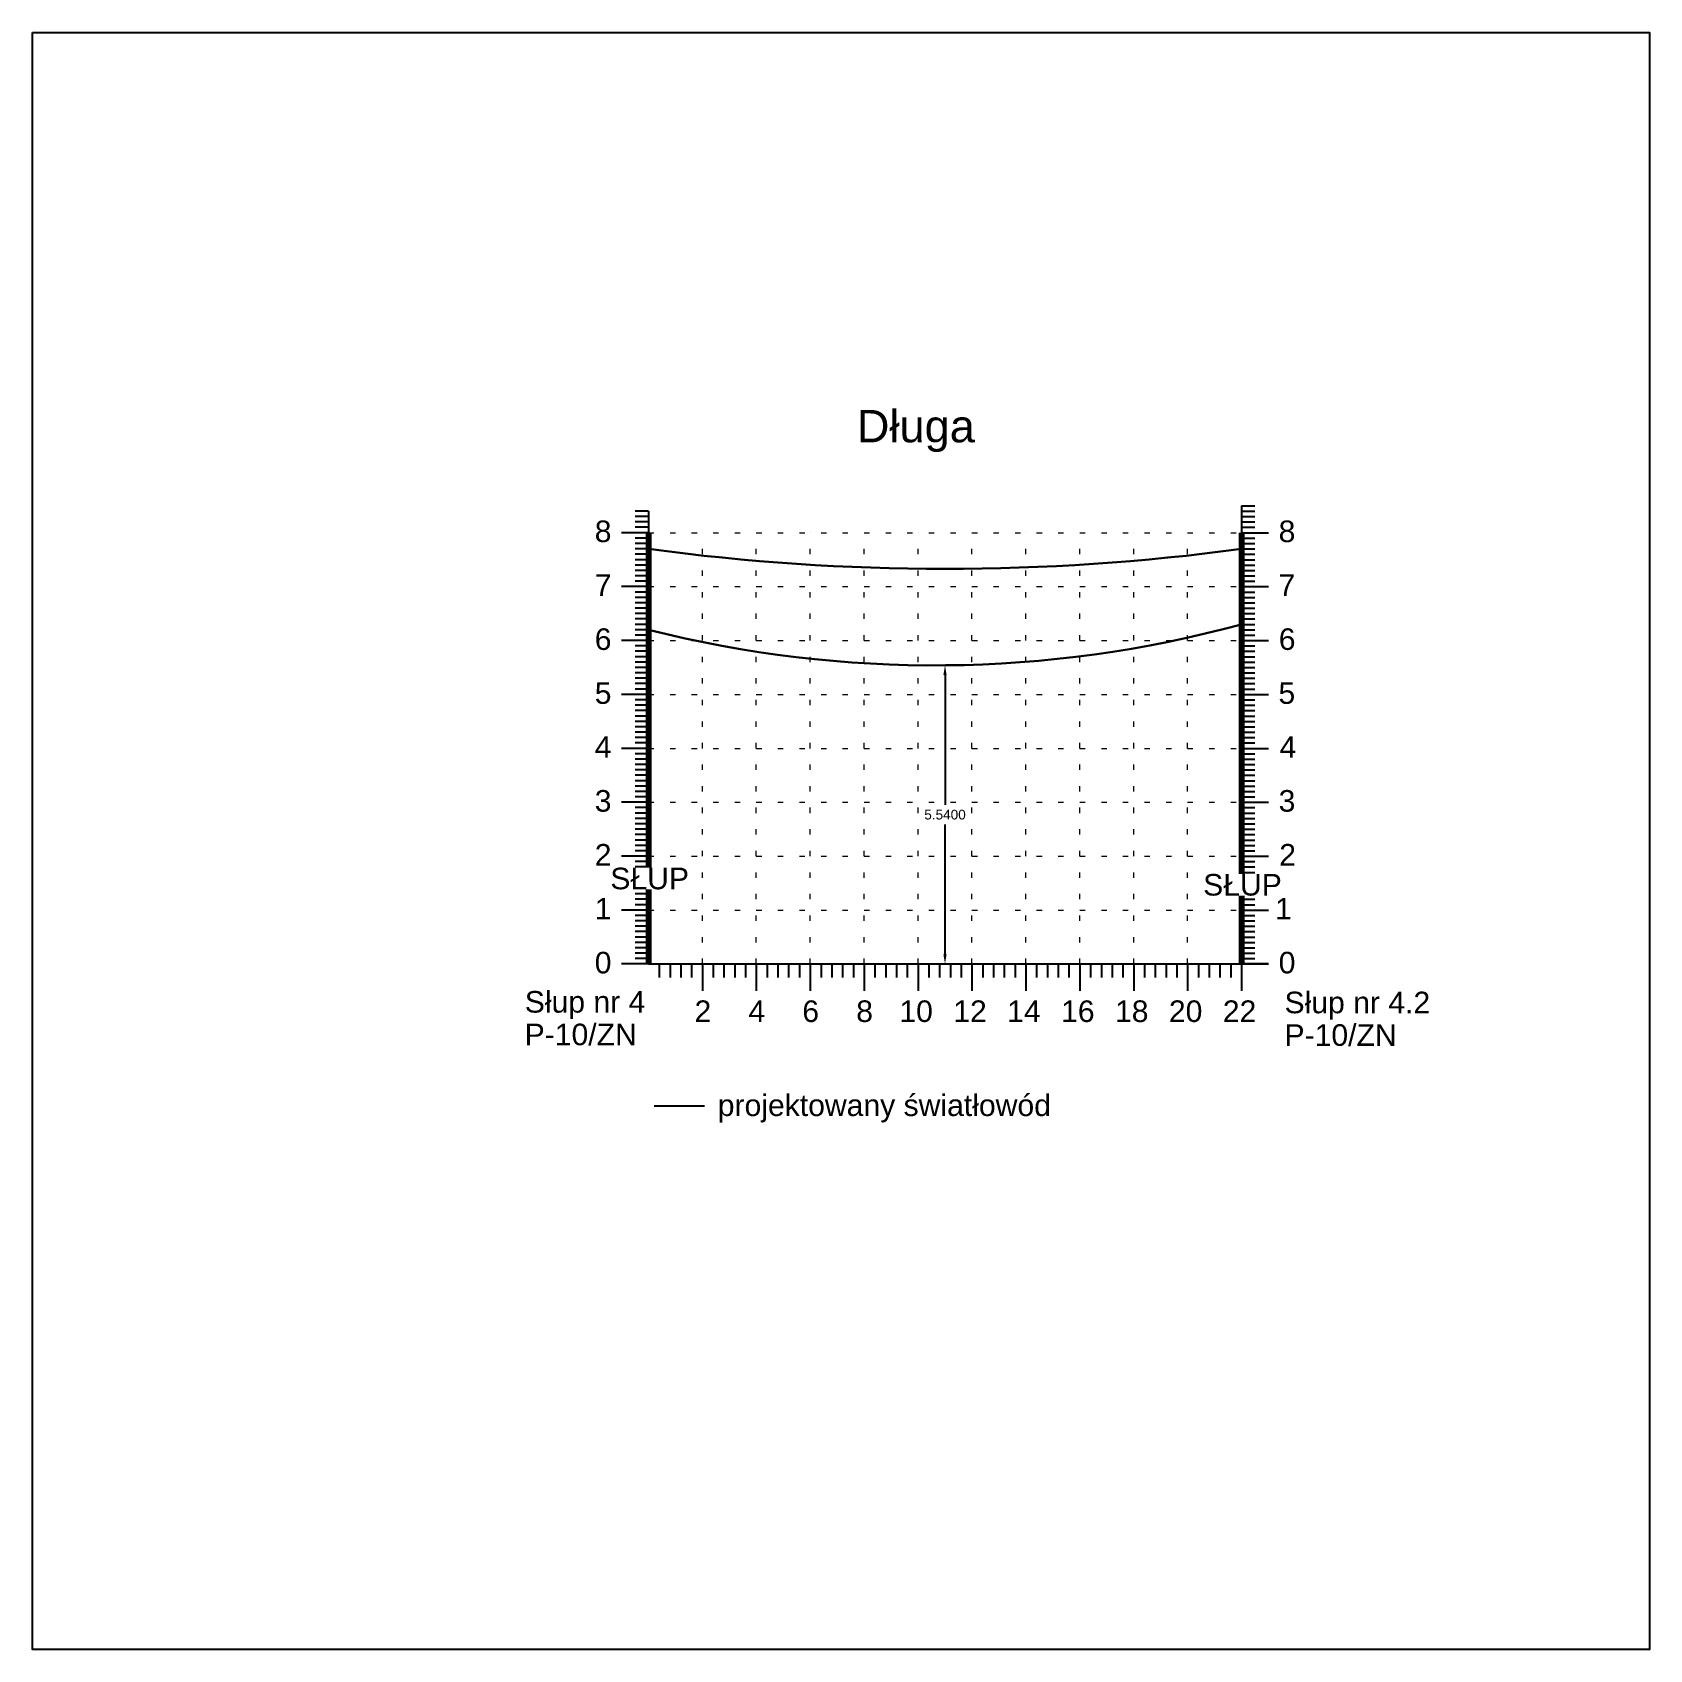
# Model space of a CAD drawing. Header units: metres. Extents: x -155 to 1812, y 681 to 886.
# Drawn here: x 324.54 to 354.54, y 710.52 to 740.52 of the extents above; entities that cross this region are included whole.
import ezdxf

# ---------------------------------------------------------------- set-up
doc = ezdxf.new("R2010")
doc.units = ezdxf.units.M
doc.header["$MEASUREMENT"] = 0
doc.linetypes.add('ACAD_ISO07W100', pattern=[3, 0, -3])
doc.layers.add('ramka', color=7, linetype='Continuous', plot=False)
doc.styles.get("Standard").update_dxf_attribs({"font": 'arial.ttf'})
doc.dimstyles.get("Standard").update_dxf_attribs({"dimtxt": 0.18, "dimasz": 0.18, "dimexe": 0.18, "dimexo": 0.0625, "dimgap": 0.09, "dimtad": 0, "dimtih": 1, "dimtoh": 1, "dimdec": 4, "dimzin": 0, "dimdsep": 46, "dimtxsty": 'Standard', "dimcen": 0.09, "dimadec": 0, "dimazin": 0, "dimtfac": 1, "dimtdec": 4, "dimtofl": 0, "dimtmove": 0, "dimatfit": 3, "dimfxl": 1, "dimtolj": 1, "dimtzin": 0, "dimarcsym": 0})

msp = doc.modelspace()

# ---------------------------------------------------------------- texts
for s, height, p in [('Długa', 0.6, (339.83597, 732.91715)), ('8', 0.4, (334.97468, 731.0662)), ('8', 0.4, (347.66033, 731.0662)), ('7', 0.4, (334.97468, 730.0662)), ('7', 0.4, (347.65733, 730.0662)), ('6', 0.4, (334.97468, 729.0662)), ('6', 0.4, (347.66306, 729.0662)), ('5', 0.4, (334.97468, 728.0662)), ('5', 0.4, (347.6576, 728.0662)), ('4', 0.4, (334.97468, 727.0662)), ('4', 0.4, (347.67834, 727.0662)), ('3', 0.4, (334.97468, 726.0662)), ('3', 0.4, (347.66033, 726.0662)), ('2', 0.4, (334.97468, 725.0662)), ('2', 0.4, (347.67152, 725.0662)), ('1', 0.4, (334.97468, 724.0662)), ('1', 0.4, (347.59591, 724.0662)), ('0', 0.4, (334.97468, 723.0662)), ('0', 0.4, (347.66197, 723.0662)), ('Słup nr 4', 0.4, (333.67669, 722.33838)), ('Słup nr 4.2', 0.4, (347.76964, 722.32666)), ('2', 0.4, (336.82513, 722.16461)), ('4', 0.4, (337.82513, 722.16461)), ('6', 0.4, (338.82513, 722.16461)), ('8', 0.4, (339.82513, 722.16461)), ('10', 0.4, (340.62513, 722.16461)), ('12', 0.4, (341.62513, 722.16461)), ('14', 0.4, (342.62513, 722.16461)), ('16', 0.4, (343.62513, 722.16461)), ('18', 0.4, (344.62513, 722.16461)), ('20', 0.4, (345.62513, 722.16461)), ('22', 0.4, (346.62513, 722.16461)), ('P-10/ZN', 0.4, (333.67505, 721.73349)), ('P-10/ZN', 0.4, (347.76964, 721.72178)), ('projektowany światłowód', 0.4, (337.25684, 720.42031))]:
    msp.add_text(s, height=height).set_placement(p)

# ---------------------------------------------------------------- blocks, each defined once
blk = doc.blocks.new('*D268')
at = {"color": 0, "lineweight": -2}
for p, q in [((341.409, 728.78), (341.292, 728.78)), ((341.472, 728.6), (341.472, 726.192)), ((341.472, 723.42), (341.472, 725.828)), ((343.509, 723.24), (341.292, 723.24))]:
    blk.add_line(p, q, dxfattribs=at)
at = {"color": 0}
for points in [[(341.502, 728.6), (341.442, 728.6), (341.472, 728.78)], [(341.442, 723.42), (341.502, 723.42), (341.472, 723.24)]]:
    blk.add_solid(points, dxfattribs=at)
at = {"layer": 'Defpoints', "color": 0}
for p in [(341.472, 728.78), (341.472, 723.24), (343.572, 723.24)]:
    blk.add_point(p, dxfattribs=at)
at = {"color": 0, "lineweight": 25, "insert": (341.472, 726.01), "char_height": 0.18, "attachment_point": 5}
blk.add_mtext('\\A1;5.5400', dxfattribs=at)

# ---------------------------------------------------------------- dimensions: what is measured, and where the dimension line sits
at = {"lineweight": 25}
dim = msp.add_linear_dim(base=(341.47194, 723.24029), p1=(341.47194, 728.78029), p2=(343.57194, 723.24029), angle=90, dimstyle='Standard', dxfattribs=at)
dim.commit()
dim.dimension.update_dxf_attribs({"geometry": '*D268', "text_midpoint": (341.47194, 726.01029)})

# ---------------------------------------------------------------- linework, layer by layer
for p, q in [((346.97194, 731.74029), (346.97194, 723.24029)), ((346.97194, 731.74029), (347.22194, 731.74029)), ((346.97194, 731.74029), (347.22194, 731.74029)), ((335.97194, 731.64029), (335.72194, 731.64029)), ((335.97194, 731.64029), (335.72194, 731.64029)), ((335.97194, 731.54029), (335.72194, 731.54029)), ((335.97194, 731.54029), (335.72194, 731.54029)), ((335.97194, 731.44029), (335.72194, 731.44029)), ((335.97194, 731.44029), (335.72194, 731.44029)), ((335.97194, 731.64029), (335.97194, 723.24029)), ((346.97194, 731.64029), (347.22194, 731.64029)), ((346.97194, 731.64029), (347.22194, 731.64029)), ((346.97194, 731.54029), (347.22194, 731.54029)), ((346.97194, 731.54029), (347.22194, 731.54029)), ((346.97194, 731.44029), (347.22194, 731.44029)), ((346.97194, 731.44029), (347.22194, 731.44029)), ((335.97194, 731.24029), (335.47194, 731.24029)), ((335.97194, 731.24029), (335.47194, 731.24029)), ((335.97194, 731.24029), (335.47194, 731.24029)), ((335.97194, 731.24029), (335.47194, 731.24029)), ((335.97194, 731.34029), (335.72194, 731.34029)), ((335.97194, 731.34029), (335.72194, 731.34029)), ((335.97194, 731.14029), (335.72194, 731.14029)), ((346.97194, 731.34029), (347.22194, 731.34029)), ((346.97194, 731.34029), (347.22194, 731.34029)), ((346.97194, 731.24029), (347.47194, 731.24029)), ((346.97194, 731.24029), (347.47194, 731.24029)), ((346.97194, 731.24029), (347.47194, 731.24029)), ((346.97194, 731.24029), (347.47194, 731.24029)), ((346.97194, 731.14029), (347.22194, 731.14029)), ((335.97194, 731.04029), (335.72194, 731.04029)), ((335.97194, 730.94029), (335.72194, 730.94029)), ((335.97194, 730.84029), (335.72194, 730.84029)), ((346.97194, 731.04029), (347.22194, 731.04029)), ((346.97194, 730.94029), (347.22194, 730.94029)), ((346.97194, 730.84029), (347.22194, 730.84029)), ((335.97194, 730.74029), (335.72194, 730.74029)), ((335.97194, 730.64029), (335.72194, 730.64029)), ((335.97194, 730.54029), (335.72194, 730.54029)), ((346.97194, 730.74029), (347.22194, 730.74029)), ((346.97194, 730.64029), (347.22194, 730.64029)), ((346.97194, 730.54029), (347.22194, 730.54029)), ((335.97194, 730.24029), (335.47194, 730.24029)), ((335.97194, 730.24029), (335.47194, 730.24029)), ((335.97194, 730.44029), (335.72194, 730.44029)), ((335.97194, 730.34029), (335.72194, 730.34029)), ((346.97194, 730.44029), (347.22194, 730.44029)), ((346.97194, 730.34029), (347.22194, 730.34029)), ((346.97194, 730.24029), (347.47194, 730.24029)), ((346.97194, 730.24029), (347.47194, 730.24029)), ((335.97194, 730.14029), (335.72194, 730.14029)), ((335.97194, 730.04029), (335.72194, 730.04029)), ((335.97194, 729.94029), (335.72194, 729.94029)), ((346.97194, 730.14029), (347.22194, 730.14029)), ((346.97194, 730.04029), (347.22194, 730.04029)), ((346.97194, 729.94029), (347.22194, 729.94029)), ((335.97194, 729.84029), (335.72194, 729.84029)), ((335.97194, 729.74029), (335.72194, 729.74029)), ((335.97194, 729.64029), (335.72194, 729.64029)), ((346.97194, 729.84029), (347.22194, 729.84029)), ((346.97194, 729.74029), (347.22194, 729.74029)), ((346.97194, 729.64029), (347.22194, 729.64029)), ((335.97194, 729.54029), (335.72194, 729.54029)), ((335.97194, 729.44029), (335.72194, 729.44029)), ((335.97194, 729.34029), (335.72194, 729.34029)), ((346.97194, 729.54029), (347.22194, 729.54029)), ((346.97194, 729.44029), (347.22194, 729.44029)), ((346.97194, 729.34029), (347.22194, 729.34029)), ((335.97194, 729.24029), (335.47194, 729.24029)), ((335.97194, 729.24029), (335.47194, 729.24029)), ((335.97194, 729.14029), (335.72194, 729.14029)), ((335.97194, 729.04029), (335.72194, 729.04029)), ((346.97194, 729.24029), (347.47194, 729.24029)), ((346.97194, 729.24029), (347.47194, 729.24029)), ((346.97194, 729.14029), (347.22194, 729.14029)), ((346.97194, 729.04029), (347.22194, 729.04029)), ((335.97194, 728.94029), (335.72194, 728.94029)), ((335.97194, 728.84029), (335.72194, 728.84029)), ((335.97194, 728.74029), (335.72194, 728.74029)), ((346.97194, 728.94029), (347.22194, 728.94029)), ((346.97194, 728.84029), (347.22194, 728.84029)), ((346.97194, 728.74029), (347.22194, 728.74029)), ((335.97194, 728.64029), (335.72194, 728.64029)), ((335.97194, 728.54029), (335.72194, 728.54029)), ((335.97194, 728.44029), (335.72194, 728.44029)), ((346.97194, 728.64029), (347.22194, 728.64029)), ((346.97194, 728.54029), (347.22194, 728.54029)), ((346.97194, 728.44029), (347.22194, 728.44029)), ((335.97194, 728.24029), (335.47194, 728.24029)), ((335.97194, 728.24029), (335.47194, 728.24029)), ((335.97194, 728.34029), (335.72194, 728.34029)), ((335.97194, 728.14029), (335.72194, 728.14029)), ((346.97194, 728.34029), (347.22194, 728.34029)), ((346.97194, 728.24029), (347.47194, 728.24029)), ((346.97194, 728.24029), (347.47194, 728.24029)), ((346.97194, 728.14029), (347.22194, 728.14029)), ((335.97194, 728.04029), (335.72194, 728.04029)), ((335.97194, 727.94029), (335.72194, 727.94029)), ((335.97194, 727.84029), (335.72194, 727.84029)), ((346.97194, 728.04029), (347.22194, 728.04029)), ((346.97194, 727.94029), (347.22194, 727.94029)), ((346.97194, 727.84029), (347.22194, 727.84029)), ((335.97194, 727.74029), (335.72194, 727.74029)), ((335.97194, 727.64029), (335.72194, 727.64029)), ((335.97194, 727.54029), (335.72194, 727.54029)), ((346.97194, 727.74029), (347.22194, 727.74029)), ((346.97194, 727.64029), (347.22194, 727.64029)), ((346.97194, 727.54029), (347.22194, 727.54029)), ((335.97194, 727.24029), (335.47194, 727.24029)), ((335.97194, 727.24029), (335.47194, 727.24029)), ((335.97194, 727.44029), (335.72194, 727.44029)), ((335.97194, 727.34029), (335.72194, 727.34029)), ((346.97194, 727.44029), (347.22194, 727.44029)), ((346.97194, 727.34029), (347.22194, 727.34029)), ((346.97194, 727.24029), (347.47194, 727.24029)), ((346.97194, 727.24029), (347.47194, 727.24029)), ((335.97194, 727.14029), (335.72194, 727.14029)), ((335.97194, 727.04029), (335.72194, 727.04029)), ((335.97194, 726.94029), (335.72194, 726.94029)), ((346.97194, 727.14029), (347.22194, 727.14029)), ((346.97194, 727.04029), (347.22194, 727.04029)), ((346.97194, 726.94029), (347.22194, 726.94029)), ((335.97194, 726.84029), (335.72194, 726.84029)), ((335.97194, 726.74029), (335.72194, 726.74029)), ((335.97194, 726.64029), (335.72194, 726.64029)), ((346.97194, 726.84029), (347.22194, 726.84029)), ((346.97194, 726.74029), (347.22194, 726.74029)), ((346.97194, 726.64029), (347.22194, 726.64029)), ((335.97194, 726.54029), (335.72194, 726.54029)), ((335.97194, 726.44029), (335.72194, 726.44029)), ((335.97194, 726.34029), (335.72194, 726.34029)), ((346.97194, 726.54029), (347.22194, 726.54029)), ((346.97194, 726.44029), (347.22194, 726.44029)), ((346.97194, 726.34029), (347.22194, 726.34029)), ((335.97194, 726.24029), (335.47194, 726.24029)), ((335.97194, 726.24029), (335.47194, 726.24029)), ((335.97194, 726.14029), (335.72194, 726.14029)), ((335.97194, 726.04029), (335.72194, 726.04029)), ((346.97194, 726.24029), (347.47194, 726.24029)), ((346.97194, 726.24029), (347.47194, 726.24029)), ((346.97194, 726.14029), (347.22194, 726.14029)), ((346.97194, 726.04029), (347.22194, 726.04029)), ((335.97194, 725.94029), (335.72194, 725.94029)), ((335.97194, 725.84029), (335.72194, 725.84029)), ((335.97194, 725.74029), (335.72194, 725.74029)), ((346.97194, 725.94029), (347.22194, 725.94029)), ((346.97194, 725.84029), (347.22194, 725.84029)), ((346.97194, 725.74029), (347.22194, 725.74029)), ((335.97194, 725.64029), (335.72194, 725.64029)), ((335.97194, 725.54029), (335.72194, 725.54029)), ((335.97194, 725.44029), (335.72194, 725.44029)), ((346.97194, 725.64029), (347.22194, 725.64029)), ((346.97194, 725.54029), (347.22194, 725.54029)), ((346.97194, 725.44029), (347.22194, 725.44029)), ((335.97194, 725.24029), (335.47194, 725.24029)), ((335.97194, 725.24029), (335.47194, 725.24029)), ((335.97194, 725.34029), (335.72194, 725.34029)), ((335.97194, 725.14029), (335.72194, 725.14029)), ((346.97194, 725.34029), (347.22194, 725.34029)), ((346.97194, 725.24029), (347.47194, 725.24029)), ((346.97194, 725.24029), (347.47194, 725.24029)), ((346.97194, 725.14029), (347.22194, 725.14029)), ((335.97194, 725.04029), (335.72194, 725.04029)), ((335.97194, 724.94029), (335.72194, 724.94029)), ((335.97194, 724.84029), (335.72194, 724.84029)), ((346.97194, 725.04029), (347.22194, 725.04029)), ((346.97194, 724.94029), (347.22194, 724.94029)), ((346.97194, 724.84029), (347.22194, 724.84029)), ((335.97194, 724.74029), (335.72194, 724.74029)), ((335.97194, 724.64029), (335.72194, 724.64029)), ((335.97194, 724.54029), (335.72194, 724.54029)), ((346.97194, 724.74029), (347.22194, 724.74029)), ((346.97194, 724.64029), (347.22194, 724.64029)), ((346.97194, 724.54029), (347.22194, 724.54029)), ((335.97194, 724.24029), (335.47194, 724.24029)), ((335.97194, 724.24029), (335.47194, 724.24029)), ((335.97194, 724.44029), (335.72194, 724.44029)), ((335.97194, 724.34029), (335.72194, 724.34029)), ((346.97194, 724.44029), (347.22194, 724.44029)), ((346.97194, 724.34029), (347.22194, 724.34029)), ((346.97194, 724.24029), (347.47194, 724.24029)), ((346.97194, 724.24029), (347.47194, 724.24029)), ((335.97194, 724.14029), (335.72194, 724.14029)), ((335.97194, 724.04029), (335.72194, 724.04029)), ((335.97194, 723.94029), (335.72194, 723.94029)), ((346.97194, 724.14029), (347.22194, 724.14029)), ((346.97194, 724.04029), (347.22194, 724.04029)), ((346.97194, 723.94029), (347.22194, 723.94029)), ((335.97194, 723.84029), (335.72194, 723.84029)), ((335.97194, 723.74029), (335.72194, 723.74029)), ((335.97194, 723.64029), (335.72194, 723.64029)), ((346.97194, 723.84029), (347.22194, 723.84029)), ((346.97194, 723.74029), (347.22194, 723.74029)), ((346.97194, 723.64029), (347.22194, 723.64029)), ((335.97194, 723.54029), (335.72194, 723.54029)), ((335.97194, 723.44029), (335.72194, 723.44029)), ((335.97194, 723.34029), (335.72194, 723.34029)), ((346.97194, 723.54029), (347.22194, 723.54029)), ((346.97194, 723.44029), (347.22194, 723.44029)), ((346.97194, 723.34029), (347.22194, 723.34029)), ((335.97194, 723.24029), (335.47194, 723.24029)), ((335.97194, 723.24029), (335.72194, 723.24029)), ((335.97194, 723.24029), (347.47194, 723.24029)), ((336.17194, 723.24029), (336.17194, 722.99029)), ((336.37194, 723.24029), (336.37194, 722.99029)), ((336.57194, 723.24029), (336.57194, 722.99029)), ((336.77194, 723.24029), (336.77194, 722.99029)), ((336.97194, 723.24029), (336.97194, 722.74029)), ((337.17194, 723.24029), (337.17194, 722.99029)), ((337.37194, 723.24029), (337.37194, 722.99029)), ((337.57194, 723.24029), (337.57194, 722.99029)), ((337.77194, 723.24029), (337.77194, 722.99029)), ((337.97194, 723.24029), (337.97194, 722.74029)), ((338.17194, 723.24029), (338.17194, 722.99029)), ((338.37194, 723.24029), (338.37194, 722.99029)), ((338.57194, 723.24029), (338.57194, 722.99029)), ((338.77194, 723.24029), (338.77194, 722.99029)), ((338.97194, 723.24029), (338.97194, 722.74029)), ((339.17194, 723.24029), (339.17194, 722.99029)), ((339.37194, 723.24029), (339.37194, 722.99029)), ((339.57194, 723.24029), (339.57194, 722.99029)), ((339.77194, 723.24029), (339.77194, 722.99029)), ((339.97194, 723.24029), (339.97194, 722.74029)), ((340.17194, 723.24029), (340.17194, 722.99029)), ((340.37194, 723.24029), (340.37194, 722.99029)), ((340.57194, 723.24029), (340.57194, 722.99029)), ((340.77194, 723.24029), (340.77194, 722.99029)), ((340.97194, 723.24029), (340.97194, 722.74029)), ((341.17194, 723.24029), (341.17194, 722.99029)), ((341.37194, 723.24029), (341.37194, 722.99029)), ((341.57194, 723.24029), (341.57194, 722.99029)), ((341.77194, 723.24029), (341.77194, 722.99029)), ((341.97194, 723.24029), (341.97194, 722.74029)), ((342.17194, 723.24029), (342.17194, 722.99029)), ((342.37194, 723.24029), (342.37194, 722.99029)), ((342.57194, 723.24029), (342.57194, 722.99029)), ((342.77194, 723.24029), (342.77194, 722.99029)), ((342.97194, 723.24029), (342.97194, 722.74029)), ((343.17194, 723.24029), (343.17194, 722.99029)), ((343.37194, 723.24029), (343.37194, 722.99029)), ((343.57194, 723.24029), (343.57194, 722.99029)), ((343.77194, 723.24029), (343.77194, 722.99029)), ((343.97194, 723.24029), (343.97194, 722.74029)), ((344.17194, 723.24029), (344.17194, 722.99029)), ((344.37194, 723.24029), (344.37194, 722.99029)), ((344.57194, 723.24029), (344.57194, 722.99029)), ((344.77194, 723.24029), (344.77194, 722.99029)), ((344.97194, 723.24029), (344.97194, 722.74029)), ((345.17194, 723.24029), (345.17194, 722.99029)), ((345.37194, 723.24029), (345.37194, 722.99029)), ((345.57194, 723.24029), (345.57194, 722.99029)), ((345.77194, 723.24029), (345.77194, 722.99029)), ((345.97194, 723.24029), (345.97194, 722.74029)), ((346.17194, 723.24029), (346.17194, 722.99029)), ((346.37194, 723.24029), (346.37194, 722.99029)), ((346.57194, 723.24029), (346.57194, 722.99029)), ((346.77194, 723.24029), (346.77194, 722.99029)), ((346.97194, 723.24029), (346.97194, 722.74029)), ((346.97194, 723.24029), (347.22194, 723.24029)), ((347.47194, 723.24029), (346.97194, 723.24029))]:
    msp.add_line(p, q)
at = {"linetype": 'ACAD_ISO07W100', "lineweight": 15, "ltscale": 0.1}
for p, q in [((346.97194, 723.24029), (346.97194, 731.74029)), ((335.97194, 731.24029), (346.97194, 731.24029)), ((335.97194, 723.24029), (335.97194, 731.24029)), ((336.97194, 723.24029), (336.97194, 731.24029)), ((337.97194, 723.24029), (337.97194, 731.24029)), ((338.97194, 723.24029), (338.97194, 731.24029)), ((339.97194, 723.24029), (339.97194, 731.24029)), ((340.97194, 723.24029), (340.97194, 731.24029)), ((341.97194, 723.24029), (341.97194, 731.24029)), ((342.97194, 723.24029), (342.97194, 731.24029)), ((343.97194, 723.24029), (343.97194, 731.24029)), ((344.97194, 723.24029), (344.97194, 731.24029)), ((345.97194, 723.24029), (345.97194, 731.24029)), ((346.97194, 723.24029), (346.97194, 731.24029)), ((335.97194, 730.24029), (346.97194, 730.24029)), ((335.97194, 729.24029), (346.97194, 729.24029)), ((335.97194, 728.24029), (346.97194, 728.24029)), ((335.97194, 727.24029), (346.97194, 727.24029)), ((335.97194, 726.24029), (346.97194, 726.24029)), ((335.97194, 725.24029), (346.97194, 725.24029)), ((335.97194, 724.24029), (346.97194, 724.24029))]:
    msp.add_line(p, q, dxfattribs=at)
at = {"lineweight": 100}
for p, q in [((335.97194, 731.24029), (335.97194, 723.24029)), ((346.97194, 731.24029), (346.97194, 723.24029))]:
    msp.add_line(p, q, dxfattribs=at)
at = {"lineweight": 25}
msp.add_line((346.97194, 723.24029), (347.47194, 723.24029), dxfattribs=at)
msp.add_line((346.97194, 723.24029), (347.47194, 723.24029), dxfattribs=at)
at = {"color": 3, "lineweight": 25}
msp.add_line((336.07749, 720.61007), (337.00808, 720.61007), dxfattribs=at)
at = {"lineweight": 25}
msp.add_lwpolyline([(324.54271, 740.52182), (354.54271, 740.52182), (354.54271, 710.52182), (324.54271, 710.52182), (324.54271, 740.52182)], dxfattribs=at)
at = {"lineweight": 30}
msp.add_arc((341.47194, 771.63367), 41.06338, 262.302711, 277.697289, dxfattribs=at)
at = {"color": 3, "lineweight": 30}
msp.add_arc((341.28149, 750.43987), 21.66041, 255.81067, 285.231043, dxfattribs=at)
at = {"layer": 'ramka'}
msp.add_line((335.97194, 723.24029), (341.47194, 723.24029), dxfattribs=at)

msp.set_redraw_order([(e.dxf.handle, doc.entitydb.next_handle()) for e in msp.query("TEXT MTEXT ATTDEF DIMENSION ARC_DIMENSION")])  # texts and dimensions are drawn at this point

# ---------------------------------------------------------------- next in the draw order: texts
at = {"lineweight": 18, "char_height": 0.4, "attachment_point": 1, "bg_fill": 3, "box_fill_scale": 1, "bg_fill_color": 256, "bg_fill_transparency": 0}
for insert in [(335.26384, 725.0265), (346.26011, 724.90973)]:
    msp.add_mtext_dynamic_manual_height_columns('SŁUP', width=1.5368437, gutter_width=2, heights=[-0.41364], dxfattribs=dict(at, insert=insert))

doc.saveas('drawing.dxf')
